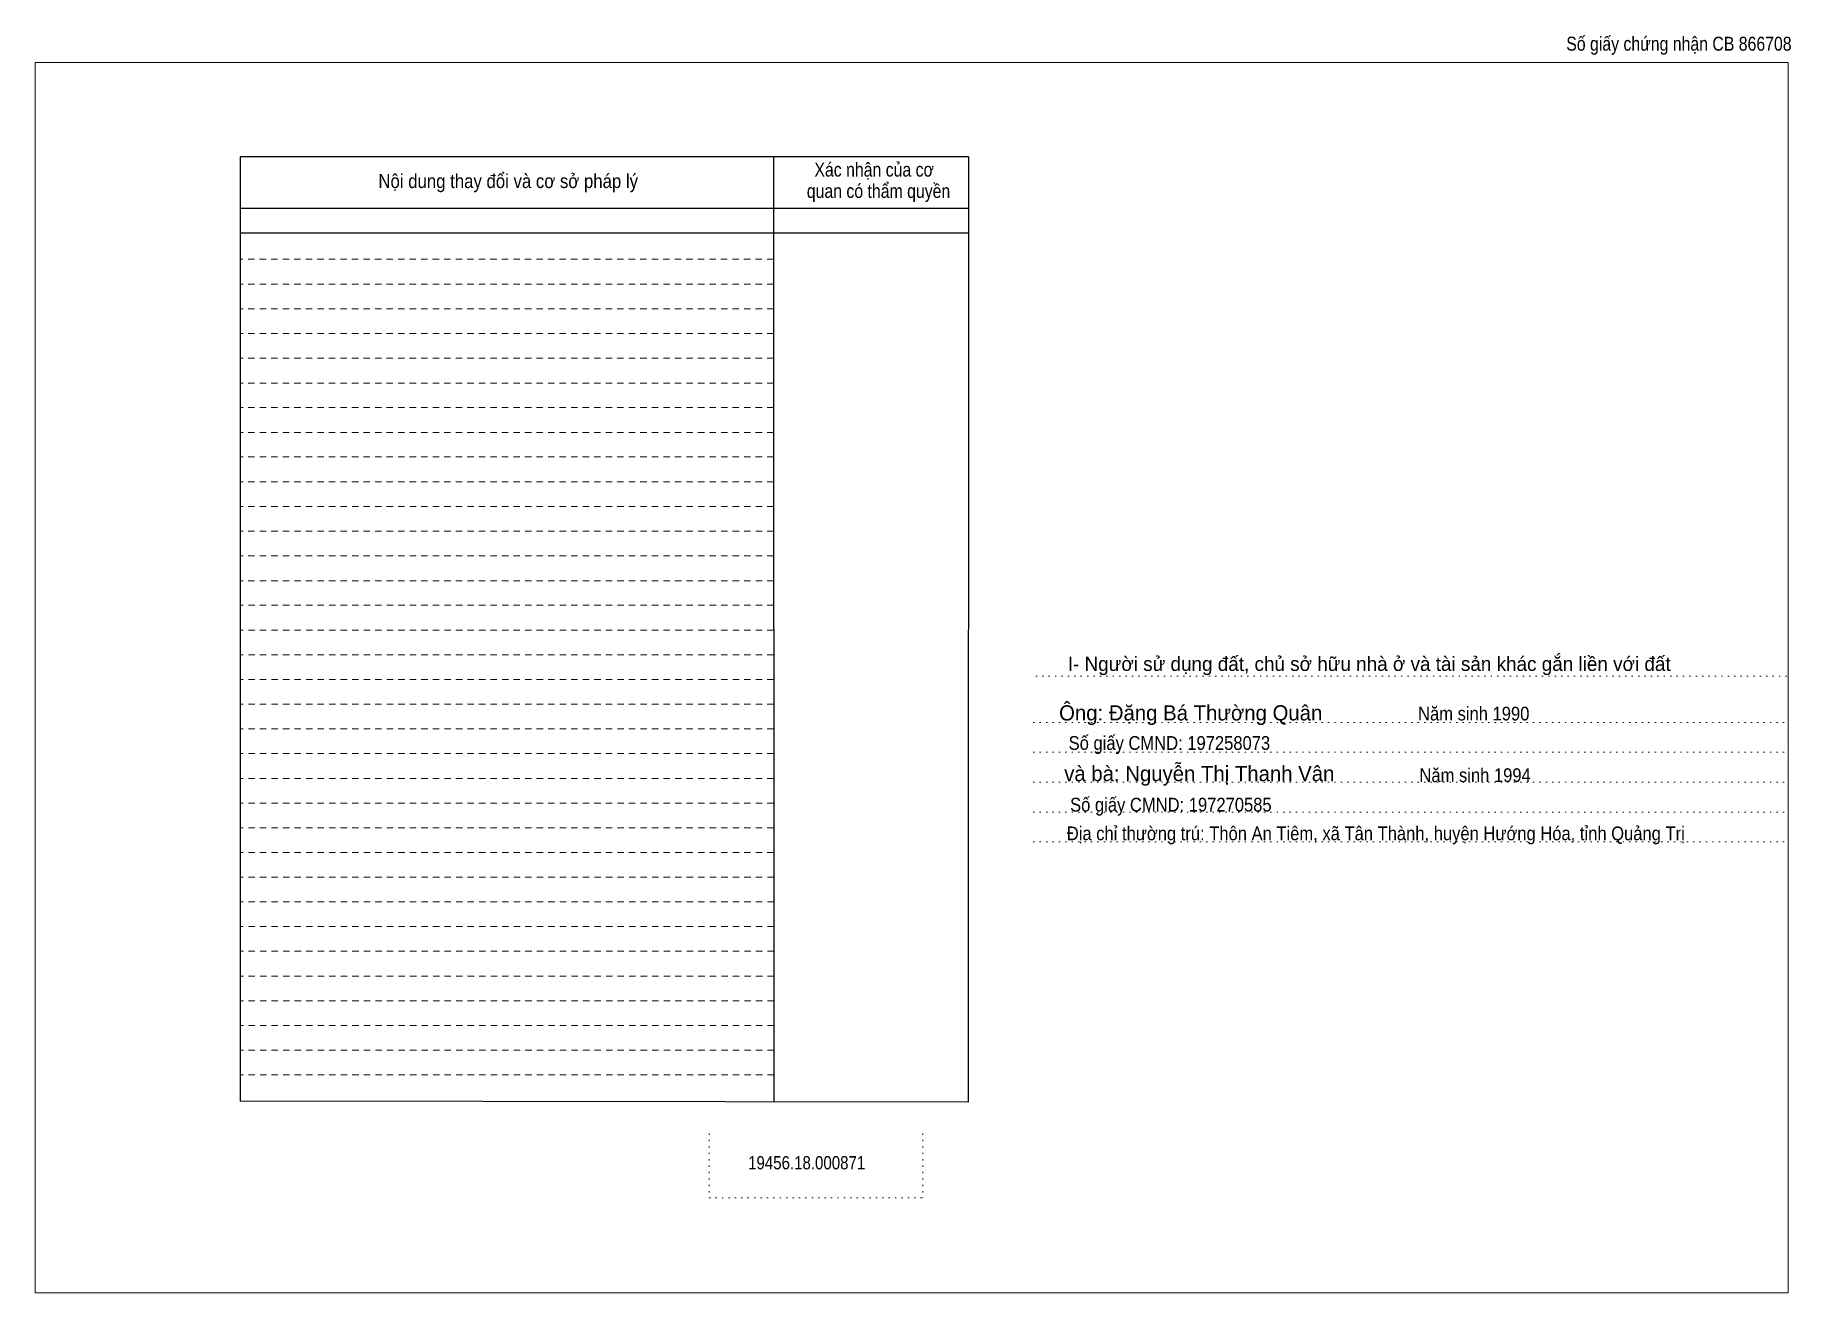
# Model space of a CAD drawing. Header units: metres. Extents: x 539054 to 540112, y 1836198 to 1836494.
# Drawn here: x 539054.4 to 539465.5, y 1836199.3 to 1836493.8 of the extents above; entities that cross this region are included whole.
import ezdxf
from ezdxf.enums import TextEntityAlignment as Align

# ---------------------------------------------------------------- set-up
doc = ezdxf.new("R2010")
doc.units = ezdxf.units.M
doc.linetypes.add('DOTTED', pattern=[1.5, 0.3, -1.2])
doc.linetypes.add('SHORT_DASHED', pattern=[2.7, 1.5, -1.2])
for name, color, linetype, lineweight in [('1', 7, 'DOTTED', 13), ('2', 7, 'SHORT_DASHED', 13), ('28', 7, 'Continuous', 25)]:
    doc.layers.add(name, color=color, linetype=linetype, lineweight=lineweight)
doc.layers.add('18', color=7, linetype='Continuous')
doc.layers.add('40', color=7, linetype='Continuous')

msp = doc.modelspace()

# ---------------------------------------------------------------- texts
at = {"layer": '18'}
for s, p in [('Ông: Đặng Bá Thường Quân', (539324.995, 1836333.34)), ('và bà: Nguyễn Thị Thanh Vân', (539327.005, 1836319.13))]:
    msp.add_text(s, height=3.56, dxfattribs=at).set_placement(p, align=Align.CENTER)
at = {"layer": '18', "width": 0.85}
msp.add_text('19456.18.000871', height=3.1, dxfattribs=at).set_placement((539235.085, 1836228.26), align=Align.CENTER)
at = {"layer": '2'}
for s, width, p in [('Nội dung thay đổi và cơ sở pháp lý', 0.9, (539165.21, 1836457.98)), ('Nội dung thay đổi và cơ sở pháp lý', 0.9, (539165.21, 1836457.98)), ('Xác nhận của cơ', 0.85, (539250.885, 1836460.66)), ('Xác nhận của cơ', 0.85, (539250.885, 1836460.66)), (' quan có thẩm quyền', 0.85, (539251.39, 1836455.66)), (' quan có thẩm quyền', 0.85, (539251.39, 1836455.66))]:
    msp.add_text(s, height=3.261, dxfattribs=dict(at, width=width)).set_placement(p, align=Align.CENTER)
at = {"layer": '28'}
msp.add_text('I- Người sử dụng đất, chủ sở hữu nhà ở và tài sản khác gắn liền với đất', height=3.306, dxfattribs=at).set_placement((539366.79, 1836344.94), align=Align.CENTER)
at = {"layer": '28', "width": 0.9}
for s, p in [('Năm sinh 1990', (539391.255, 1836333.34)), ('Số giấy CMND: 197258073', (539320.005, 1836326.46)), ('Năm sinh 1994', (539391.575, 1836318.92)), ('Số giấy CMND: 197270585', (539320.35, 1836312.02)), ('Địa chỉ thường trú: Thôn An Tiêm, xã Tân Thành, huyện Hướng Hóa, tỉnh Quảng Trị', (539368.325, 1836305.3))]:
    msp.add_text(s, height=3.22, dxfattribs=at).set_placement(p, align=Align.CENTER)
at = {"layer": '40', "width": 0.85}
msp.add_text('Số giấy chứng nhận CB 866708', height=3.26, dxfattribs=at).set_placement((539439.295, 1836490.14), align=Align.CENTER)

# ---------------------------------------------------------------- linework, layer by layer
at = {"layer": '1'}
for p, q in [((539288.73, 1836343.7), (539464.83, 1836343.7)), ((539288.13, 1836332.9), (539464.23, 1836332.9)), ((539288.13, 1836325.9), (539464.23, 1836325.9)), ((539288.13, 1836318.9), (539464.23, 1836318.9)), ((539288.13, 1836311.9), (539464.23, 1836311.9)), ((539288.13, 1836304.9), (539464.23, 1836304.9)), ((539212.27, 1836236.66), (539212.27, 1836221.62)), ((539262.25, 1836236.66), (539262.25, 1836221.62)), ((539212.27, 1836221.62), (539262.25, 1836221.62))]:
    msp.add_line(p, q, dxfattribs=at)
at = {"layer": '1', "linetype": 'Continuous'}
for points in [[(539054.45, 1836199.34), (539464.85, 1836199.34), (539464.85, 1836487.34), (539054.45, 1836487.34)], [(539054.45, 1836487.34), (539464.85, 1836487.34), (539464.85, 1836199.34), (539054.45, 1836199.34)], [(539054.45, 1836199.34), (539464.85, 1836199.34), (539464.85, 1836487.34), (539054.45, 1836487.34)]]:
    msp.add_lwpolyline(points, close=True, dxfattribs=at)
at = {"layer": '2', "linetype": 'Continuous', "lineweight": 25}
for p, q in [((539273.01, 1836465.26), (539102.45, 1836465.26)), ((539102.45, 1836465.26), (539102.45, 1836244.22)), ((539227.31, 1836465.26), (539227.37, 1836244.06)), ((539273.01, 1836453.18), (539102.69, 1836453.18)), ((539273.01, 1836447.42), (539102.69, 1836447.42))]:
    msp.add_line(p, q, dxfattribs=at)
at = {"layer": '2'}
for p, q in [((539227.31, 1836441.3), (539102.45, 1836441.3)), ((539227.33, 1836435.5), (539102.45, 1836435.5)), ((539227.33, 1836435.5), (539102.45, 1836435.5)), ((539227.33, 1836429.7), (539102.45, 1836429.7)), ((539227.33, 1836423.94), (539102.45, 1836423.94)), ((539227.33, 1836418.14), (539102.45, 1836418.14)), ((539227.33, 1836412.34), (539102.45, 1836412.34)), ((539227.33, 1836406.58), (539102.45, 1836406.58)), ((539227.33, 1836400.78), (539102.45, 1836400.78)), ((539227.33, 1836395.02), (539102.45, 1836395.02)), ((539227.33, 1836389.22), (539102.45, 1836389.22)), ((539227.35, 1836383.42), (539102.45, 1836383.42)), ((539227.35, 1836377.66), (539102.45, 1836377.66)), ((539227.35, 1836371.86), (539102.45, 1836371.86)), ((539227.35, 1836366.06), (539102.45, 1836366.06)), ((539227.37, 1836360.3), (539102.45, 1836360.3)), ((539227.37, 1836354.5), (539102.45, 1836354.5)), ((539227.37, 1836348.74), (539102.45, 1836348.74)), ((539227.37, 1836342.94), (539102.45, 1836342.94)), ((539227.37, 1836337.14), (539102.45, 1836337.14)), ((539227.37, 1836331.38), (539102.45, 1836331.38)), ((539227.37, 1836325.58), (539102.45, 1836325.58)), ((539227.37, 1836319.78), (539102.45, 1836319.78)), ((539227.37, 1836314.02), (539102.45, 1836314.02)), ((539227.37, 1836308.22), (539102.45, 1836308.22)), ((539227.37, 1836302.42), (539102.45, 1836302.42)), ((539227.39, 1836296.66), (539102.45, 1836296.66)), ((539227.39, 1836290.86), (539102.45, 1836290.86)), ((539227.39, 1836285.1), (539102.45, 1836285.1)), ((539227.41, 1836279.3), (539102.45, 1836279.3)), ((539227.41, 1836273.5), (539102.45, 1836273.5)), ((539227.41, 1836267.74), (539102.45, 1836267.74)), ((539227.41, 1836261.94), (539102.45, 1836261.94)), ((539227.41, 1836256.14), (539102.45, 1836256.14)), ((539227.41, 1836250.38), (539102.45, 1836250.38))]:
    msp.add_line(p, q, dxfattribs=at)
at = {"layer": '2', "linetype": 'Continuous', "lineweight": 25}
msp.add_lwpolyline([(539273.01, 1836465.26), (539272.89, 1836243.98), (539102.45, 1836244.22)], dxfattribs=at)

msp.set_redraw_order([(e.dxf.handle, doc.entitydb.next_handle()) for e in msp.query("TEXT MTEXT ATTDEF DIMENSION ARC_DIMENSION")])  # texts and dimensions are drawn at this point

doc.saveas('drawing.dxf')
